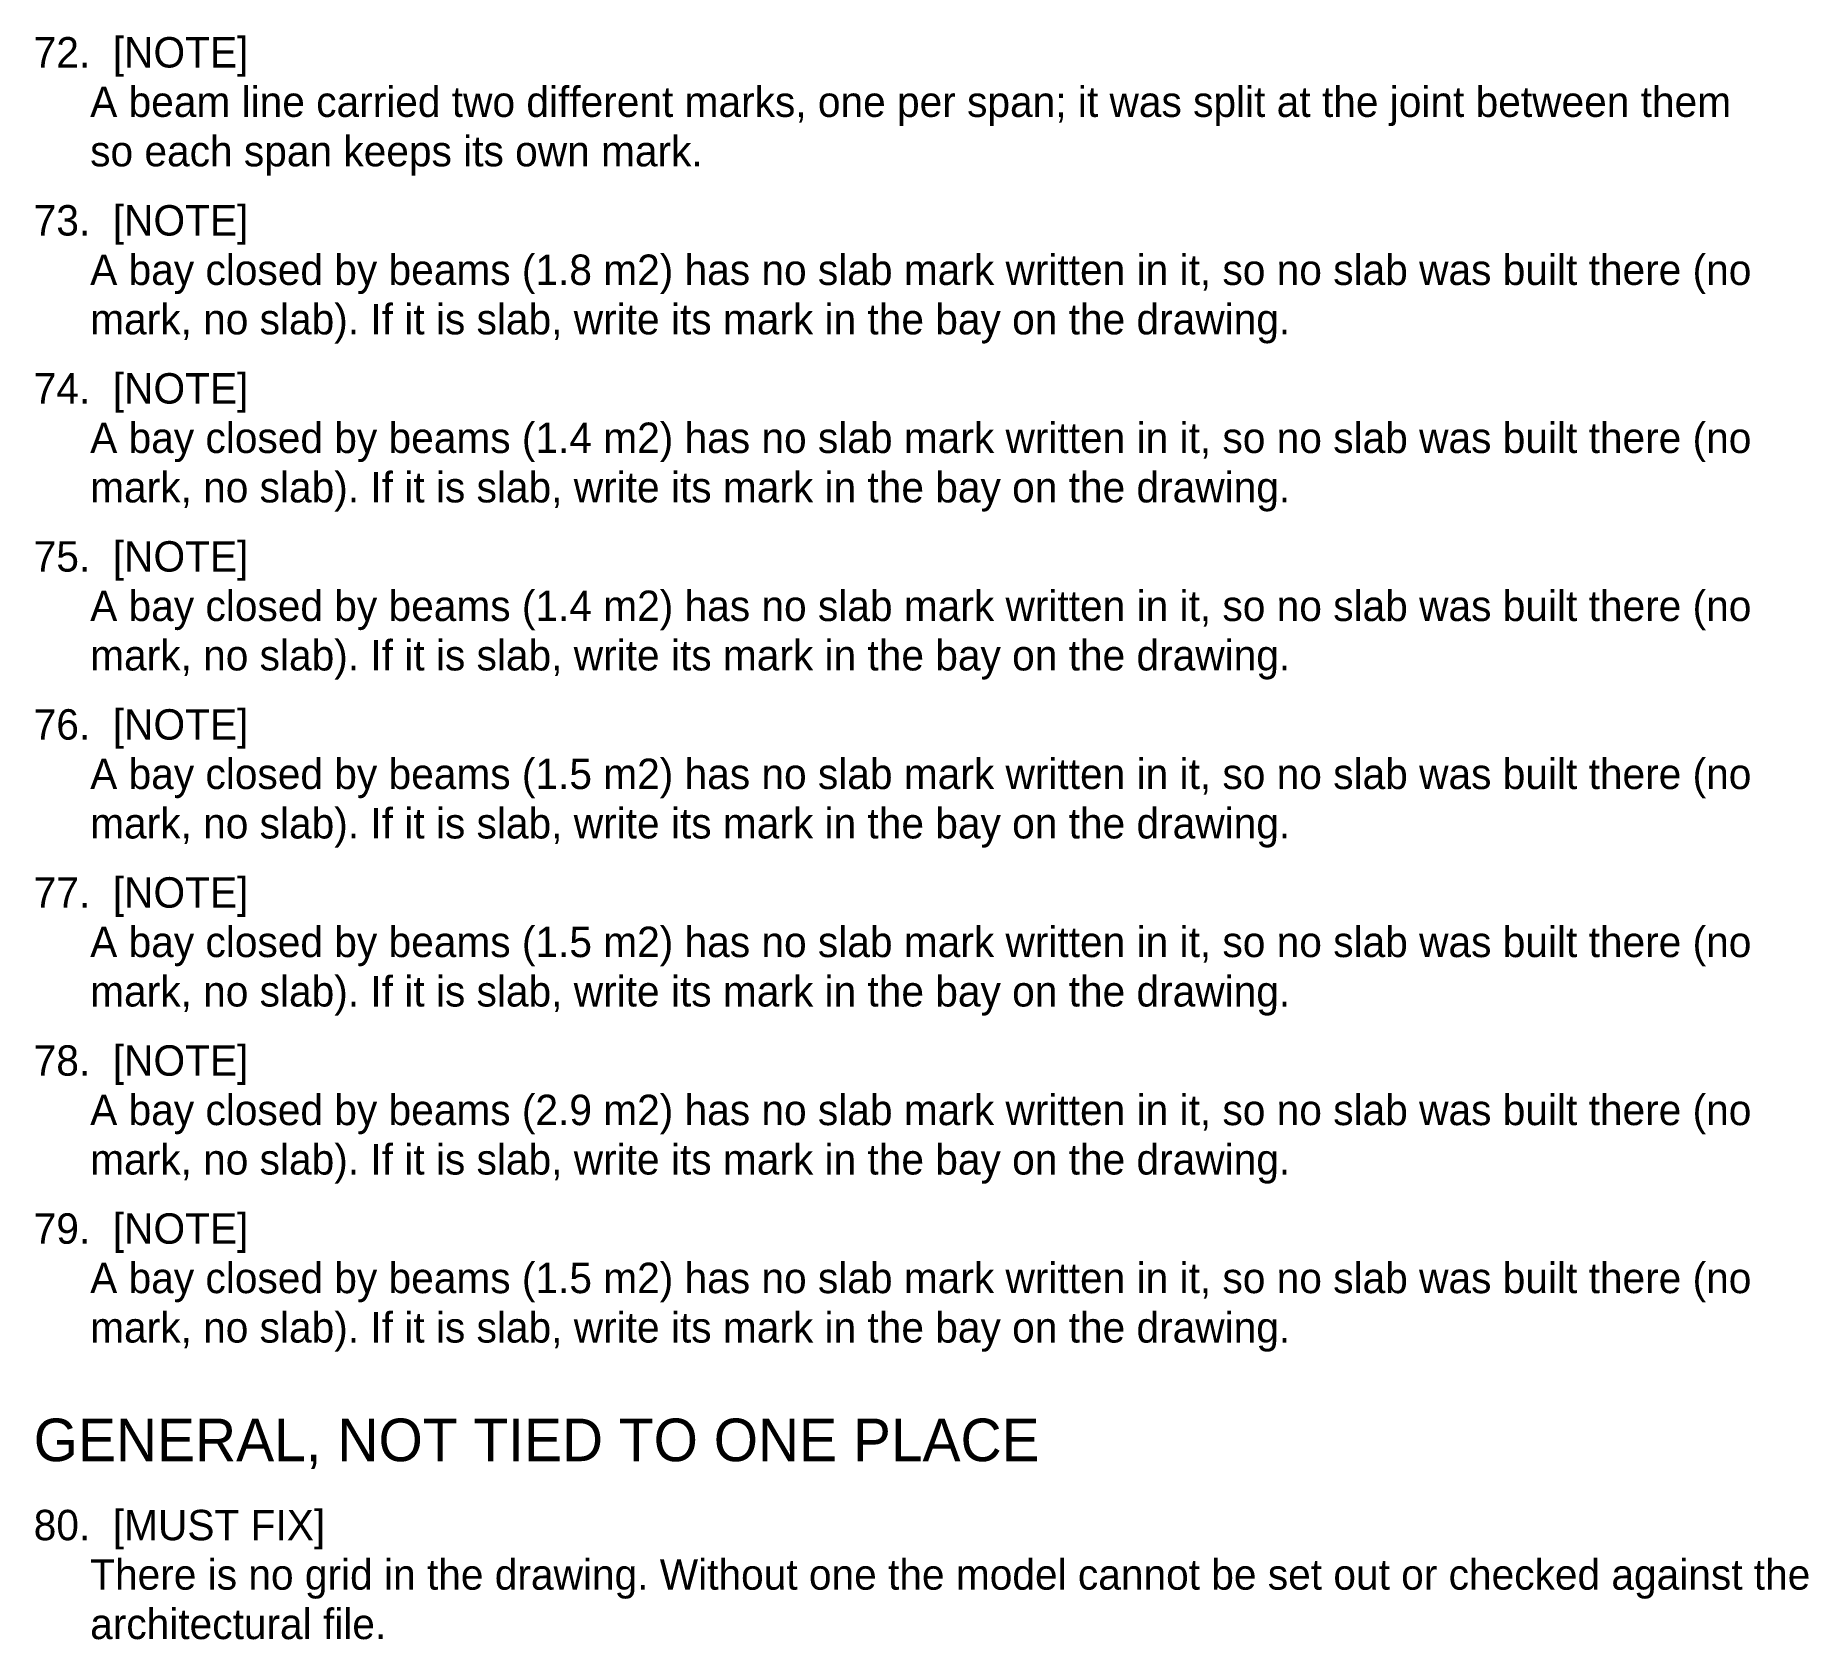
# Model space of a CAD drawing. Header units: millimetres. Extents: x 35733 to 152955, y -166738 to 54280.
# Drawn here: x 129453 to 148112, y -63166 to -46288 of the extents above; entities that cross this region are included whole.
import ezdxf

# ---------------------------------------------------------------- set-up
doc = ezdxf.new("R2010")
doc.units = ezdxf.units.MM
doc.header["$LTSCALE"] = 100
for name, color, linetype in [('S-QUERY-BLOCKER', 1, 'Continuous'), ('S-QUERY-NOTE', 4, 'Continuous'), ('S-QUERY-TEXT', 7, 'Continuous')]:
    doc.layers.add(name, color=color, linetype=linetype)

msp = doc.modelspace()

# ---------------------------------------------------------------- texts
at = {"layer": 'S-QUERY-BLOCKER'}
msp.add_text('80.  [MUST FIX]', height=320, dxfattribs=at).set_placement((129434.4, -62121.3))
at = {"layer": 'S-QUERY-NOTE'}
for s, p in [('72.  [NOTE]', (129434.4, -46625.3)), ('73.  [NOTE]', (129434.4, -48393.3)), ('74.  [NOTE]', (129434.4, -50161.3)), ('75.  [NOTE]', (129434.4, -51929.3)), ('76.  [NOTE]', (129434.4, -53697.3)), ('77.  [NOTE]', (129434.4, -55465.3)), ('78.  [NOTE]', (129434.4, -57233.3)), ('79.  [NOTE]', (129434.4, -59001.3))]:
    msp.add_text(s, height=320, dxfattribs=at).set_placement(p)
at = {"layer": 'S-QUERY-TEXT'}
for s, height, p in [('     A beam line carried two different marks, one per span; it was split at the joint between them', 320, (129434.4, -47145.3)), ('     so each span keeps its own mark.', 320, (129434.4, -47665.3)), ('     A bay closed by beams (1.8 m2) has no slab mark written in it, so no slab was built there (no', 320, (129434.4, -48913.3)), ('     mark, no slab). If it is slab, write its mark in the bay on the drawing.', 320, (129434.4, -49433.3)), ('     A bay closed by beams (1.4 m2) has no slab mark written in it, so no slab was built there (no', 320, (129434.4, -50681.3)), ('     mark, no slab). If it is slab, write its mark in the bay on the drawing.', 320, (129434.4, -51201.3)), ('     A bay closed by beams (1.4 m2) has no slab mark written in it, so no slab was built there (no', 320, (129434.4, -52449.3)), ('     mark, no slab). If it is slab, write its mark in the bay on the drawing.', 320, (129434.4, -52969.3)), ('     A bay closed by beams (1.5 m2) has no slab mark written in it, so no slab was built there (no', 320, (129434.4, -54217.3)), ('     mark, no slab). If it is slab, write its mark in the bay on the drawing.', 320, (129434.4, -54737.3)), ('     A bay closed by beams (1.5 m2) has no slab mark written in it, so no slab was built there (no', 320, (129434.4, -55985.3)), ('     mark, no slab). If it is slab, write its mark in the bay on the drawing.', 320, (129434.4, -56505.3)), ('     A bay closed by beams (2.9 m2) has no slab mark written in it, so no slab was built there (no', 320, (129434.4, -57753.3)), ('     mark, no slab). If it is slab, write its mark in the bay on the drawing.', 320, (129434.4, -58273.3)), ('     A bay closed by beams (1.5 m2) has no slab mark written in it, so no slab was built there (no', 320, (129434.4, -59521.3)), ('     mark, no slab). If it is slab, write its mark in the bay on the drawing.', 320, (129434.4, -60041.3)), ('GENERAL, NOT TIED TO ONE PLACE', 448, (129434.4, -61289.3)), ('     There is no grid in the drawing. Without one the model cannot be set out or checked against the', 320, (129434.4, -62641.3)), ('     architectural file.', 320, (129434.4, -63161.3))]:
    msp.add_text(s, height=height, dxfattribs=at).set_placement(p)

doc.saveas('drawing.dxf')
